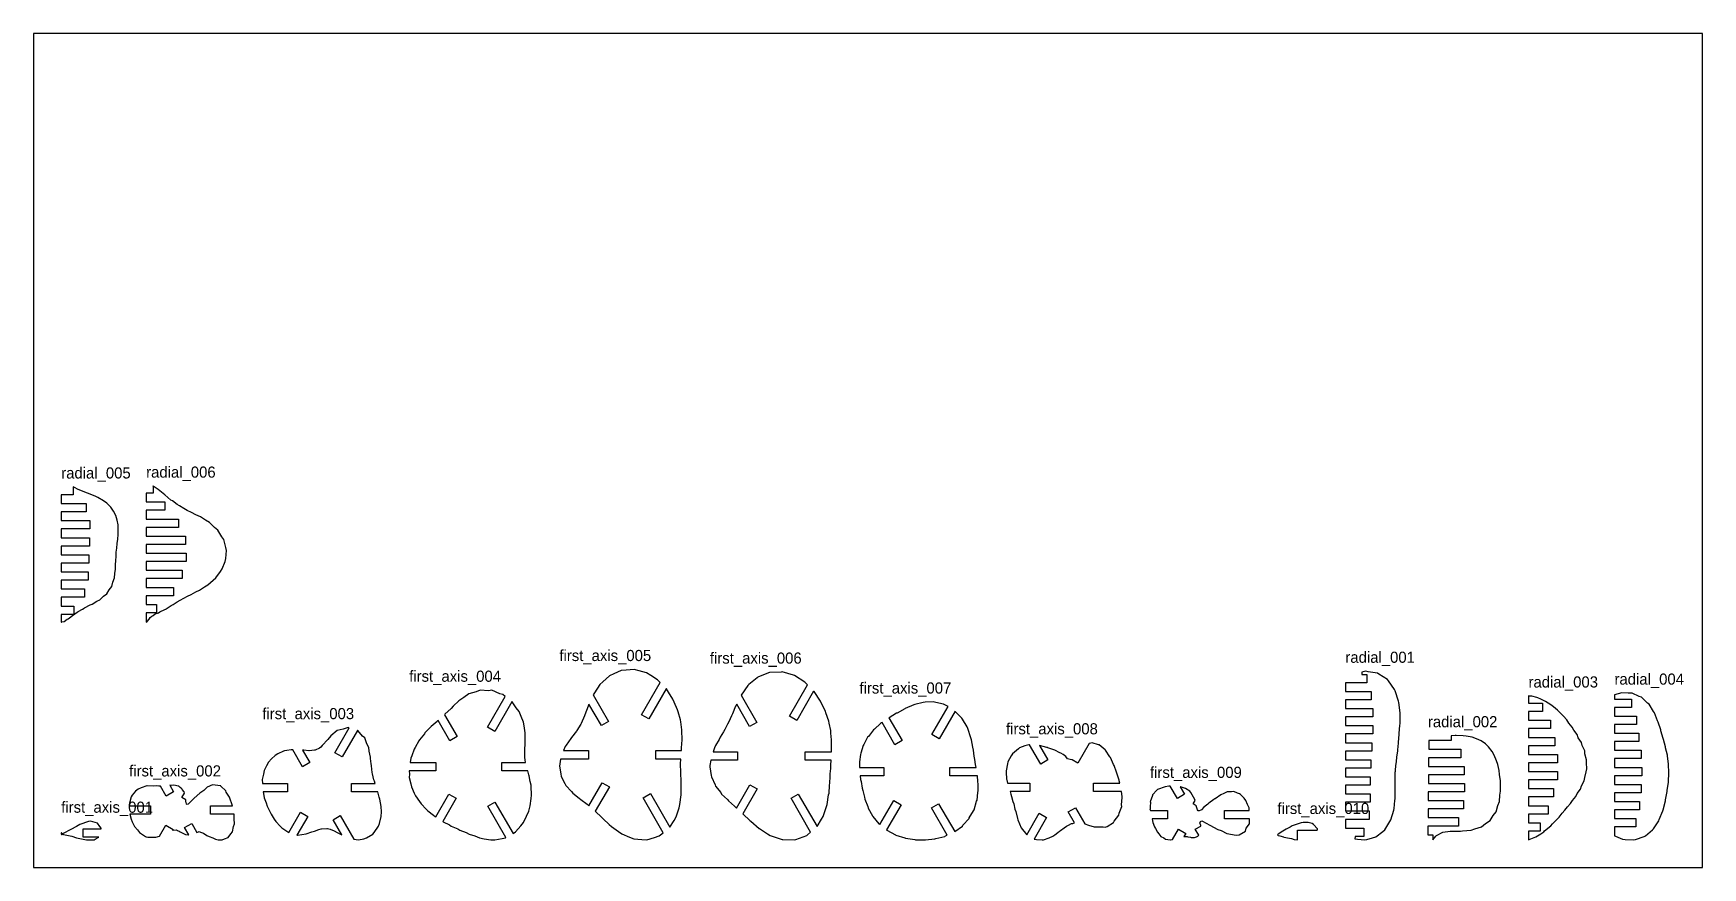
# Model space of a CAD drawing. Header units: metres. Extents: x 0 to 600, y 0 to 300.
import ezdxf

# ---------------------------------------------------------------- set-up
doc = ezdxf.new("R2010")
doc.units = ezdxf.units.M

msp = doc.modelspace()

# ---------------------------------------------------------------- texts
at = {"layer": 'first_axis_001'}
msp.add_text('first_axis_001', height=4, dxfattribs=at).set_placement((10, 19.735558))
at = {"layer": 'first_axis_002'}
msp.add_text('first_axis_002', height=4, dxfattribs=at).set_placement((34.414253, 32.789438))
at = {"layer": 'first_axis_003'}
msp.add_text('first_axis_003', height=4, dxfattribs=at).set_placement((82.284211, 53.386041))
at = {"layer": 'first_axis_004'}
msp.add_text('first_axis_004', height=4, dxfattribs=at).set_placement((135.084033, 66.839392))
at = {"layer": 'first_axis_005'}
msp.add_text('first_axis_005', height=4, dxfattribs=at).set_placement((189.064067, 74.282463))
at = {"layer": 'first_axis_006'}
msp.add_text('first_axis_006', height=4, dxfattribs=at).set_placement((243.162558, 73.357907))
at = {"layer": 'first_axis_007'}
msp.add_text('first_axis_007', height=4, dxfattribs=at).set_placement((296.93941, 62.604422))
at = {"layer": 'first_axis_008'}
msp.add_text('first_axis_008', height=4, dxfattribs=at).set_placement((349.615084, 47.923364))
at = {"layer": 'first_axis_009'}
msp.add_text('first_axis_009', height=4, dxfattribs=at).set_placement((401.362656, 32.269805))
at = {"layer": 'first_axis_010'}
msp.add_text('first_axis_010', height=4, dxfattribs=at).set_placement((447.159194, 19.283447))
at = {"layer": 'radial_001'}
msp.add_text('radial_001', height=4, dxfattribs=at).set_placement((471.59644, 73.657818))
at = {"layer": 'radial_002'}
msp.add_text('radial_002', height=4, dxfattribs=at).set_placement((501.252105, 50.480315))
at = {"layer": 'radial_003'}
msp.add_text('radial_003', height=4, dxfattribs=at).set_placement((537.410058, 64.765854))
at = {"layer": 'radial_004'}
msp.add_text('radial_004', height=4, dxfattribs=at).set_placement((568.322998, 65.797368))
at = {"layer": 'radial_005'}
msp.add_text('radial_005', height=4, dxfattribs=at).set_placement((10, 139.925137))
at = {"layer": 'radial_006'}
msp.add_text('radial_006', height=4, dxfattribs=at).set_placement((40.530564, 140.234933))

# ---------------------------------------------------------------- linework, layer by layer
at = {"layer": 'first_axis_001'}
for p, q in [((10.061445, 12.524041), (10, 12.475356)), ((10, 12.475356), (10.023447, 12.347803)), ((10.027116, 12.068526), (10.009425, 12.021045)), ((10.009425, 12.021045), (10.019835, 11.974568)), ((10.023447, 12.347803), (10.058133, 12.250088)), ((10.053703, 12.109332), (10.027116, 12.068526)), ((10.07241, 12.146265), (10.053703, 12.109332)), ((10.058133, 12.250088), (10.075086, 12.188607)), ((10.186751, 12.419342), (10.061445, 12.524041)), ((10.075086, 12.188607), (10.07241, 12.146265)), ((10.273095, 12.29347), (10.186751, 12.419342)), ((10.313605, 12.213066), (10.273095, 12.29347)), ((10.33192, 12.168389), (10.313605, 12.213066)), ((10.341815, 12.144666), (10.33192, 12.168389)), ((10.350053, 12.133795), (10.341815, 12.144666)), ((10.361421, 12.132584), (10.350053, 12.133795)), ((10.383037, 12.142008), (10.361421, 12.132584)), ((10.435877, 12.171927), (10.383037, 12.142008)), ((10.383728, 11.994177), (10.397678, 12.000568)), ((10.397678, 12.000568), (10.427332, 11.998373)), ((10.654315, 12.293433), (10.435877, 12.171927)), ((13.448747, 13.759818), (10.654315, 12.293433)), ((15.457812, 14.77003), (13.448747, 13.759818)), ((16.664747, 15.542856), (15.457812, 14.77003)), ((19.773157, 16.618789), (16.664747, 15.542856)), ((17.850569, 10.947221), (17.850569, 13.947221)), ((17.850569, 13.947221), (24.414253, 13.947221)), ((20.496079, 16.735558), (19.773157, 16.618789)), ((23.050726, 15.994066), (20.496079, 16.735558)), ((23.916612, 14.777343), (23.050726, 15.994066)), ((24.411562, 14.191818), (23.916612, 14.777343)), ((24.414253, 13.947221), (24.411562, 14.191818)), ((10.019835, 11.974568), (10.05944, 11.94091)), ((10.05944, 11.94091), (10.109631, 11.922074)), ((10.109631, 11.922074), (10.154378, 11.910734)), ((10.154378, 11.910734), (10.189475, 11.899288)), ((10.189475, 11.899288), (10.217832, 11.883881)), ((10.217832, 11.883881), (10.244803, 11.865622)), ((10.244803, 11.865622), (10.275114, 11.85243)), ((10.275114, 11.85243), (10.308578, 11.85691)), ((10.308578, 11.85691), (10.3383, 11.883527)), ((10.3383, 11.883527), (10.358133, 11.920891)), ((10.358133, 11.920891), (10.369051, 11.95485)), ((10.369051, 11.95485), (10.375931, 11.979334)), ((10.375931, 11.979334), (10.383728, 11.994177)), ((10.427332, 11.998373), (10.503984, 11.98206)), ((10.503984, 11.98206), (10.869346, 11.900443)), ((10.869346, 11.900443), (13.790121, 11.292935)), ((13.790121, 11.292935), (15.511536, 10.752258)), ((15.511536, 10.752258), (17.352613, 10.378482)), ((17.352613, 10.378482), (19.065785, 10)), ((23.577909, 10.947221), (17.850569, 10.947221)), ((19.065785, 10), (21.323812, 10.04635)), ((21.323812, 10.04635), (21.863602, 10.047962)), ((21.863602, 10.047962), (22.233774, 10.273482)), ((22.233774, 10.273482), (23.576199, 10.944438)), ((23.576199, 10.944438), (23.577909, 10.947221))]:
    msp.add_line(p, q, dxfattribs=at)
at = {"layer": 'first_axis_002'}
for p, q in [((35.170646, 25.478052), (34.502021, 23.239527)), ((35.507689, 26.018947), (35.170646, 25.478052)), ((36.733761, 27.523869), (35.507689, 26.018947)), ((37.667269, 28.195778), (36.733761, 27.523869)), ((38.753171, 28.754078), (37.667269, 28.195778)), ((40.73664, 29.39111), (38.753171, 28.754078)), ((40.8033, 29.401287), (40.73664, 29.39111)), ((40.903372, 29.412018), (40.8033, 29.401287)), ((43.139828, 29.333287), (40.903372, 29.412018)), ((44.300752, 29.369959), (43.139828, 29.333287)), ((45.032714, 29.278593), (44.300752, 29.369959)), ((45.702128, 29.346237), (45.032714, 29.278593)), ((47.774925, 25.756048), (45.702128, 29.346237)), ((50.373001, 27.256048), (47.774925, 25.756048)), ((49.720822, 29.591142), (49.014621, 29.608831)), ((49.014621, 29.608831), (50.373001, 27.256048)), ((50.406839, 29.670882), (49.720822, 29.591142)), ((51.084113, 29.57839), (50.406839, 29.670882)), ((52.028793, 29.316487), (51.084113, 29.57839)), ((52.30715, 29.237693), (52.028793, 29.316487)), ((52.802132, 28.826976), (52.30715, 29.237693)), ((53.340668, 28.384371), (52.802132, 28.826976)), ((53.503067, 28.114946), (53.340668, 28.384371)), ((53.361363, 25.251664), (54.2661, 26.818714)), ((54.854188, 24.389781), (53.361363, 25.251664)), ((54.149741, 27.243603), (53.503067, 28.114946)), ((54.2661, 26.818714), (54.149741, 27.243603)), ((54.854758, 23.639199), (54.854188, 24.389781)), ((57.541908, 24.695107), (55.583789, 22.875039)), ((57.818855, 24.963403), (57.541908, 24.695107)), ((59.776807, 26.791613), (57.818855, 24.963403)), ((61.24075, 27.789187), (59.776807, 26.791613)), ((62.442531, 28.958222), (61.24075, 27.789187)), ((64.330695, 29.789438), (62.442531, 28.958222)), ((67.24826, 29.446784), (64.330695, 29.789438)), ((67.403816, 29.364588), (67.24826, 29.446784)), ((67.417815, 29.325279), (67.403816, 29.364588)), ((69.205701, 27.566656), (67.417815, 29.325279)), ((69.347775, 27.132152), (69.205701, 27.566656)), ((70.481685, 25.343428), (69.347775, 27.132152)), ((70.706813, 24.627915), (70.481685, 25.343428)), ((71.372811, 22.892176), (70.706813, 24.627915)), ((34.502021, 23.239527), (34.414253, 22.730902)), ((34.414253, 22.730902), (34.4226, 22.165858)), ((34.4226, 22.165858), (42.135161, 22.165858)), ((42.135161, 19.165858), (34.675378, 19.165858)), ((34.675378, 19.165858), (35.10596, 17.425828)), ((42.135161, 22.165858), (42.135161, 19.165858)), ((54.950403, 23.408875), (54.854758, 23.639199)), ((54.988225, 22.882565), (54.950403, 23.408875)), ((55.067326, 22.778169), (54.988225, 22.882565)), ((55.293539, 22.754075), (55.067326, 22.778169)), ((55.583789, 22.875039), (55.293539, 22.754075)), ((63.6052, 19.165858), (63.6052, 22.165858)), ((63.6052, 22.165858), (71.577279, 22.165858)), ((72.166526, 19.165858), (63.6052, 19.165858)), ((71.577279, 22.165858), (71.372811, 22.892176)), ((72.224875, 18.879789), (72.166526, 19.165858)), ((72.171401, 17.561782), (72.224875, 18.879789)), ((35.10596, 17.425828), (35.552843, 16.525724)), ((35.552843, 16.525724), (36.336539, 14.811045)), ((36.336539, 14.811045), (37.396676, 13.649482)), ((37.396676, 13.649482), (38.128404, 12.600618)), ((38.128404, 12.600618), (40.343008, 11.246487)), ((45.34592, 11.368509), (47.596821, 15.267184)), ((47.596821, 15.267184), (50.194897, 13.767184)), ((50.194897, 13.767184), (50.052919, 13.521271)), ((50.052919, 13.521271), (50.21853, 13.582137)), ((50.21853, 13.582137), (50.500034, 13.528073)), ((50.500034, 13.528073), (51.447466, 13.554916)), ((51.447466, 13.554916), (51.757892, 13.353819)), ((51.757892, 13.353819), (52.446872, 13.089562)), ((52.446872, 13.089562), (52.727811, 12.91426)), ((52.727811, 12.91426), (53.503936, 12.470982)), ((53.503936, 12.470982), (53.710502, 12.417699)), ((53.710502, 12.417699), (54.714658, 11.94738)), ((54.315661, 14.42716), (56.913737, 15.92716)), ((55.839472, 11.787842), (54.315661, 14.42716)), ((56.913737, 15.92716), (58.783601, 12.688462)), ((58.783601, 12.688462), (59.577896, 13.003799)), ((59.577896, 13.003799), (60.094319, 12.757581)), ((60.094319, 12.757581), (61.121787, 12.338074)), ((61.121787, 12.338074), (62.376112, 11.554474)), ((70.016424, 10.812216), (70.992536, 12.147175)), ((70.992536, 12.147175), (71.600633, 12.858467)), ((71.600633, 12.858467), (71.961734, 14.774363)), ((71.961734, 14.774363), (72.284211, 15.760309)), ((72.284211, 15.760309), (72.171401, 17.561782)), ((40.343008, 11.246487), (40.548869, 11.055195)), ((40.548869, 11.055195), (41.10595, 10.908281)), ((41.10595, 10.908281), (44.021095, 10.944883)), ((44.021095, 10.944883), (45.34592, 11.368509)), ((54.714658, 11.94738), (54.79777, 11.973275)), ((54.79777, 11.973275), (55.720756, 11.799128)), ((55.720756, 11.799128), (55.839472, 11.787842)), ((62.376112, 11.554474), (63.160203, 11.244818)), ((63.160203, 11.244818), (64.468651, 10.656882)), ((64.468651, 10.656882), (65.501056, 10.178872)), ((65.501056, 10.178872), (66.374182, 10.031483)), ((66.374182, 10.031483), (67.84474, 10)), ((67.84474, 10), (68.734375, 10.302577)), ((68.734375, 10.302577), (70.016424, 10.812216))]:
    msp.add_line(p, q, dxfattribs=at)
at = {"layer": 'first_axis_003'}
for p, q in [((109.243745, 49.276142), (106.934691, 47.376004)), ((108.365579, 41.32287), (113.51655, 50.244613)), ((111.390003, 49.737166), (109.243745, 49.276142)), ((116.466323, 49.35377), (110.963656, 39.82287)), ((113.117302, 50.386041), (111.390003, 49.737166)), ((113.51655, 50.244613), (113.117302, 50.386041)), ((116.588444, 49.33931), (116.466323, 49.35377)), ((118.354371, 47.254191), (116.588444, 49.33931)), ((90.206109, 42.006483), (89.885044, 41.870918)), ((91.138922, 42.153961), (90.206109, 42.006483)), ((92.70602, 42.371813), (91.138922, 42.153961)), ((93.20173, 42.38321), (92.70602, 42.371813)), ((96.712727, 36.301985), (93.20173, 42.38321)), ((97.163177, 42.298183), (96.732319, 42.268051)), ((96.732319, 42.268051), (99.310803, 37.801985)), ((98.957222, 42.032287), (97.163177, 42.298183)), ((99.066833, 42.024627), (98.957222, 42.032287)), ((99.09656, 42.02236), (99.066833, 42.024627)), ((101.080574, 42.289477), (99.09656, 42.02236)), ((101.284517, 42.279648), (101.080574, 42.289477)), ((102.83317, 42.986815), (101.284517, 42.279648)), ((103.344328, 43.305461), (102.83317, 42.986815)), ((103.814534, 43.861155), (103.344328, 43.305461)), ((105.796867, 46.105533), (103.814534, 43.861155)), ((106.934691, 47.376004), (105.796867, 46.105533)), ((119.098689, 46.69128), (118.354371, 47.254191)), ((119.816654, 44.55462), (119.098689, 46.69128)), ((120.538595, 43.255553), (119.816654, 44.55462)), ((120.662608, 41.823069), (120.538595, 43.255553)), ((83.838914, 36.623205), (82.982507, 34.968747)), ((84.542137, 37.936738), (83.838914, 36.623205)), ((85.617814, 39.103136), (84.542137, 37.936738)), ((86.907298, 40.313167), (85.617814, 39.103136)), ((87.814669, 40.911814), (86.907298, 40.313167)), ((89.885044, 41.870918), (87.814669, 40.911814)), ((99.310803, 37.801985), (96.712727, 36.301985)), ((110.963656, 39.82287), (108.365579, 41.32287)), ((121.196974, 39.749269), (120.662608, 41.823069)), ((121.181413, 39.211433), (121.196974, 39.749269)), ((121.439606, 37.321026), (121.181413, 39.211433)), ((121.478482, 36.689365), (121.439606, 37.321026)), ((121.532181, 36.56086), (121.478482, 36.689365)), ((121.789522, 34.167858), (121.532181, 36.56086)), ((82.705066, 33.568657), (82.284211, 31.685384)), ((82.284211, 31.685384), (82.351231, 30.220761)), ((82.351231, 30.220761), (91.287477, 30.220761)), ((82.982507, 34.968747), (82.705066, 33.568657)), ((91.287477, 30.220761), (91.287477, 27.220761)), ((114.370772, 27.220761), (114.370772, 30.220761)), ((114.370772, 30.220761), (122.830227, 30.220761)), ((121.93839, 33.731683), (121.789522, 34.167858)), ((122.424075, 31.532948), (121.93839, 33.731683)), ((122.563405, 31.069859), (122.424075, 31.532948)), ((122.830227, 30.220761), (122.563405, 31.069859)), ((91.287477, 27.220761), (82.612743, 27.220761)), ((82.612743, 27.220761), (82.742172, 26.654775)), ((82.742172, 26.654775), (83.012007, 25.108445)), ((83.012007, 25.108445), (83.670775, 23.318781)), ((123.759868, 27.220761), (114.370772, 27.220761)), ((124.318568, 25.349724), (123.759868, 27.220761)), ((124.504227, 24.601924), (124.318568, 25.349724)), ((124.974857, 22.015822), (124.504227, 24.601924)), ((83.670775, 23.318781), (84.066743, 22.049827)), ((84.066743, 22.049827), (84.964131, 20.239894)), ((84.964131, 20.239894), (85.433358, 19.176583)), ((85.433358, 19.176583), (86.600957, 17.431428)), ((91.802919, 12.6355), (96.013321, 19.928131)), ((98.611397, 18.428131), (94.745643, 11.732448)), ((96.013321, 19.928131), (98.611397, 18.428131)), ((107.719395, 17.237877), (110.317471, 18.737877)), ((110.317471, 18.737877), (115.215066, 10.254993)), ((124.422769, 15.809796), (125.02219, 18.442572)), ((125.084033, 20.070732), (124.974857, 22.015822)), ((125.02219, 18.442572), (125.084033, 20.070732)), ((86.600957, 17.431428), (87.145296, 16.533228)), ((87.145296, 16.533228), (88.696166, 14.941272)), ((88.696166, 14.941272), (89.286911, 14.258226)), ((89.286911, 14.258226), (91.413587, 12.930067)), ((91.413587, 12.930067), (91.802919, 12.6355)), ((94.903658, 11.718153), (98.100173, 12.123021)), ((98.100173, 12.123021), (100.031596, 12.867799)), ((100.031596, 12.867799), (101.002509, 13.168928)), ((101.002509, 13.168928), (102.556364, 13.739038)), ((102.556364, 13.739038), (103.39149, 14.008011)), ((103.39149, 14.008011), (103.573228, 13.98825)), ((103.573228, 13.98825), (105.534087, 14.085152)), ((105.534087, 14.085152), (105.727593, 14.028713)), ((105.727593, 14.028713), (106.682741, 13.785423)), ((106.682741, 13.785423), (107.563808, 13.459849)), ((107.563808, 13.459849), (107.884088, 13.365038)), ((110.846702, 11.821222), (107.719395, 17.237877)), ((107.884088, 13.365038), (109.389587, 12.47525)), ((109.389587, 12.47525), (110.846702, 11.821222)), ((119.79601, 10.65746), (121.985911, 12.085666)), ((121.985911, 12.085666), (122.506844, 12.572993)), ((122.506844, 12.572993), (124.092072, 14.961018)), ((124.092072, 14.961018), (124.422769, 15.809796)), ((94.745643, 11.732448), (94.775776, 11.723606)), ((94.775776, 11.723606), (94.862643, 11.709119)), ((94.862643, 11.709119), (94.903658, 11.718153)), ((115.215066, 10.254993), (116.830087, 10)), ((116.830087, 10), (118.783996, 10.387464)), ((118.783996, 10.387464), (119.79601, 10.65746))]:
    msp.add_line(p, q, dxfattribs=at)
at = {"layer": 'first_axis_004'}
for p, q in [((154.742087, 61.128661), (152.97079, 59.973167)), ((156.4679, 62.444949), (154.742087, 61.128661)), ((159.159562, 63.185437), (156.4679, 62.444949)), ((160.542954, 63.839392), (159.159562, 63.185437)), ((163.638703, 63.587057), (160.542954, 63.839392)), ((163.250559, 50.488545), (169.620423, 61.521473)), ((164.799731, 63.759325), (163.638703, 63.587057)), ((167.678756, 62.47757), (164.799731, 63.759325)), ((168.776977, 62.257871), (167.678756, 62.47757)), ((169.620423, 61.521473), (168.776977, 62.257871)), ((147.91061, 55.163316), (147.775558, 54.978849)), ((147.775558, 54.978849), (152.292428, 47.155401)), ((150.111667, 57.207081), (147.91061, 55.163316)), ((150.94916, 58.076774), (150.111667, 57.207081)), ((152.97079, 59.973167), (150.94916, 58.076774)), ((172.021403, 59.680093), (165.848635, 48.988545)), ((172.117553, 59.620651), (172.021403, 59.680093)), ((173.576853, 57.464453), (172.117553, 59.620651)), ((174.600526, 56.201392), (173.576853, 57.464453)), ((175.346073, 54.299416), (174.600526, 56.201392)), ((176.132606, 52.357371), (175.346073, 54.299416)), ((140.541112, 48.165497), (138.843047, 45.977133)), ((140.753531, 48.473884), (140.541112, 48.165497)), ((142.790908, 50.485721), (140.753531, 48.473884)), ((142.933633, 50.705714), (142.790908, 50.485721)), ((145.176911, 52.601168), (142.933633, 50.705714)), ((145.315998, 52.815677), (145.176911, 52.601168)), ((145.480364, 52.954242), (145.315998, 52.815677)), ((149.694352, 45.655401), (145.480364, 52.954242)), ((165.848635, 48.988545), (163.250559, 50.488545)), ((176.382579, 51.048058), (176.132606, 52.357371)), ((176.761259, 48.435496), (176.382579, 51.048058)), ((176.787223, 47.895384), (176.761259, 48.435496)), ((136.873015, 42.609857), (136.070561, 40.18427)), ((137.263691, 43.204206), (136.873015, 42.609857)), ((138.536102, 45.544816), (137.263691, 43.204206)), ((138.843047, 45.977133), (138.536102, 45.544816)), ((152.292428, 47.155401), (149.694352, 45.655401)), ((176.593532, 41.548817), (176.595728, 42.183109)), ((176.595728, 42.183109), (176.734978, 44.757309)), ((176.734308, 44.940043), (176.75059, 45.781056)), ((176.734978, 44.757309), (176.734308, 44.940043)), ((176.75059, 45.781056), (176.787223, 47.895384)), ((135.658893, 39.388944), (135.452354, 37.831954)), ((135.452354, 37.831954), (144.627634, 37.831954)), ((136.070561, 40.18427), (135.658893, 39.388944)), ((144.627634, 37.831954), (144.627634, 34.831954)), ((168.356913, 34.831954), (168.356913, 37.831954)), ((168.356913, 37.831954), (176.946918, 37.831954)), ((176.669822, 39.543687), (176.593532, 41.548817)), ((176.776864, 38.715109), (176.669822, 39.543687)), ((176.946918, 37.831954), (176.776864, 38.715109)), ((135.162559, 33.574236), (135.084033, 32.430926)), ((135.084033, 32.430926), (135.659816, 30.142713)), ((144.627634, 34.831954), (135.088318, 34.831954)), ((135.088318, 34.831954), (135.162559, 33.574236)), ((135.659816, 30.142713), (135.893884, 28.994638)), ((177.683017, 34.831954), (168.356913, 34.831954)), ((178.074627, 33.379973), (177.683017, 34.831954)), ((178.203594, 32.976362), (178.074627, 33.379973)), ((178.623727, 31.031958), (178.203594, 32.976362)), ((178.890041, 29.649321), (178.623727, 31.031958)), ((135.893884, 28.994638), (136.88066, 26.814224)), ((136.88066, 26.814224), (137.383139, 25.806462)), ((137.383139, 25.806462), (138.761604, 23.753767)), ((144.621756, 18.222513), (149.378521, 26.461471)), ((151.976597, 24.961471), (147.143897, 16.590988)), ((149.378521, 26.461471), (151.976597, 24.961471)), ((178.575561, 22.23405), (178.984286, 24.859966)), ((178.909253, 29.333002), (178.890041, 29.649321)), ((179.064067, 26.027577), (178.909253, 29.333002)), ((178.984286, 24.859966), (179.064067, 26.027577)), ((138.761604, 23.753767), (139.398078, 22.961711)), ((139.398078, 22.961711), (141.139731, 21.07424)), ((141.139731, 21.07424), (141.780352, 20.483137)), ((141.780352, 20.483137), (143.832034, 18.808804)), ((143.832034, 18.808804), (144.415957, 18.35114)), ((144.415957, 18.35114), (144.621756, 18.222513)), ((163.30636, 22.078711), (165.904436, 23.578711)), ((169.798913, 10.83328), (163.30636, 22.078711)), ((165.904436, 23.578711), (172.397815, 12.331849)), ((176.162451, 16.186813), (177.304814, 18.461496)), ((177.304814, 18.461496), (178.101185, 20.334308)), ((178.101185, 20.334308), (178.575561, 22.23405)), ((147.143897, 16.590988), (147.235027, 16.522851)), ((147.235027, 16.522851), (149.62992, 15.355786)), ((149.62992, 15.355786), (150.200034, 14.924591)), ((150.200034, 14.924591), (152.586643, 13.98372)), ((152.586643, 13.98372), (153.315945, 13.445572)), ((153.315945, 13.445572), (155.573937, 12.686969)), ((155.573937, 12.686969), (156.658208, 12.001063)), ((156.658208, 12.001063), (158.691182, 11.423106)), ((172.397815, 12.331849), (173.259508, 12.870431)), ((173.259508, 12.870431), (175.170797, 14.990026)), ((175.170797, 14.990026), (176.162451, 16.186813)), ((158.691182, 11.423106), (160.344751, 10.711961)), ((160.344751, 10.711961), (162.08898, 10.379158)), ((162.08898, 10.379158), (164.371084, 10.025215)), ((164.371084, 10.025215), (165.815277, 10)), ((165.815277, 10), (168.458519, 10.460064)), ((168.458519, 10.460064), (169.671994, 10.760681)), ((169.671994, 10.760681), (169.798913, 10.83328))]:
    msp.add_line(p, q, dxfattribs=at)
at = {"layer": 'first_axis_005'}
for p, q in [((204.662526, 66.791348), (203.563255, 65.797841)), ((207.037593, 69.005327), (204.662526, 66.791348)), ((208.590712, 69.661612), (207.037593, 69.005327)), ((211.310766, 70.94259), (208.590712, 69.661612)), ((213.109718, 71.009243), (211.310766, 70.94259)), ((215.946244, 71.282463), (213.109718, 71.009243)), ((217.705842, 70.724056), (215.946244, 71.282463)), ((220.432677, 70.051271), (217.705842, 70.724056)), ((218.569054, 54.989771), (225.260229, 66.579225)), ((221.921332, 69.03313), (220.432677, 70.051271)), ((224.361583, 67.564338), (221.921332, 69.03313)), ((225.260229, 66.579225), (224.361583, 67.564338)), ((201.685828, 62.894997), (201.22868, 62.170932)), ((201.22868, 62.170932), (206.781275, 52.553557)), ((203.563255, 65.797841), (201.685828, 62.894997)), ((227.438396, 64.351922), (221.167131, 53.489771)), ((227.520674, 64.268453), (227.438396, 64.351922)), ((228.275899, 63.071637), (227.520674, 64.268453)), ((229.881678, 60.581255), (228.275899, 63.071637)), ((230.352622, 59.544782), (229.881678, 60.581255)), ((198.131728, 54.551543), (196.900453, 51.863199)), ((198.250614, 54.947783), (198.131728, 54.551543)), ((199.395904, 58.0156), (198.250614, 54.947783)), ((199.671856, 58.719667), (199.395904, 58.0156)), ((199.708599, 58.803791), (199.671856, 58.719667)), ((204.183198, 51.053557), (199.708599, 58.803791)), ((221.167131, 53.489771), (218.569054, 54.989771)), ((231.522378, 56.799357), (230.352622, 59.544782)), ((231.787349, 55.972372), (231.522378, 56.799357)), ((232.548125, 53.092313), (231.787349, 55.972372)), ((195.169693, 49.067614), (193.429191, 46.788956)), ((195.29239, 49.278373), (195.169693, 49.067614)), ((196.817691, 51.637189), (195.29239, 49.278373)), ((196.900453, 51.863199), (196.817691, 51.637189)), ((206.781275, 52.553557), (204.183198, 51.053557)), ((232.669141, 52.476912), (232.548125, 53.092313)), ((233.058517, 49.547586), (232.669141, 52.476912)), ((233.088514, 49.129734), (233.058517, 49.547586)), ((233.162558, 46.213837), (233.088514, 49.129734)), ((191.189986, 43.564595), (190.522354, 42.063147)), ((190.522354, 42.063147), (199.588865, 42.063147)), ((191.545987, 44.053342), (191.189986, 43.564595)), ((193.193735, 46.483815), (191.545987, 44.053342)), ((193.429191, 46.788956), (193.193735, 46.483815)), ((199.588865, 42.063147), (199.588865, 39.063147)), ((223.747676, 39.063147), (223.747676, 42.063147)), ((223.747676, 42.063147), (232.925385, 42.063147)), ((232.925385, 42.063147), (232.99491, 42.992628)), ((232.99491, 42.992628), (233.008883, 43.107493)), ((233.008883, 43.107493), (233.151816, 45.968932)), ((233.151816, 45.968932), (233.162558, 46.213837)), ((189.228874, 37.376276), (189.064067, 36.483878)), ((189.064067, 36.483878), (189.544485, 33.716394)), ((189.482813, 39.063147), (189.228874, 37.376276)), ((199.588865, 39.063147), (189.482813, 39.063147)), ((232.7342, 39.063147), (223.747676, 39.063147)), ((232.657738, 37.249518), (232.661664, 37.313745)), ((232.713971, 34.293437), (232.657738, 37.249518)), ((232.661664, 37.313745), (232.7342, 39.063147)), ((189.544485, 33.716394), (189.686071, 32.803117)), ((189.686071, 32.803117), (191.025435, 30.27752)), ((191.025435, 30.27752), (191.434093, 29.502319)), ((199.674077, 22.26271), (204.437985, 30.514042)), ((204.437985, 30.514042), (207.036061, 29.014042)), ((232.716119, 34.103049), (232.713971, 34.293437)), ((232.866612, 30.913735), (232.716119, 34.103049)), ((232.872682, 30.454058), (232.866612, 30.913735)), ((232.88544, 27.046613), (232.872682, 30.454058)), ((191.434093, 29.502319), (193.410412, 27.337224)), ((193.410412, 27.337224), (193.936799, 26.767558)), ((193.936799, 26.767558), (196.217416, 24.923708)), ((196.217416, 24.923708), (196.727228, 24.514175)), ((196.727228, 24.514175), (199.005029, 22.796863)), ((207.036061, 29.014042), (201.989631, 20.273367)), ((219.169113, 25.097191), (221.767189, 26.597191)), ((226.418187, 12.541427), (219.169113, 25.097191)), ((221.767189, 26.597191), (228.711061, 14.570052)), ((232.410106, 22.745856), (232.818154, 26.198045)), ((232.818154, 26.198045), (232.88544, 27.046613)), ((199.005029, 22.796863), (199.465065, 22.440028)), ((199.465065, 22.440028), (199.674077, 22.26271)), ((201.989631, 20.273367), (202.075048, 20.195335)), ((202.075048, 20.195335), (204.164153, 18.197418)), ((204.164153, 18.197418), (204.747078, 17.587391)), ((230.270511, 16.953947), (231.050913, 18.321474)), ((231.050913, 18.321474), (232.087255, 21.525906)), ((232.087255, 21.525906), (232.410106, 22.745856)), ((204.747078, 17.587391), (206.967663, 15.5589)), ((206.967663, 15.5589), (207.807393, 14.736293)), ((207.807393, 14.736293), (210.289296, 12.990388)), ((210.289296, 12.990388), (211.511151, 12.100258)), ((211.511151, 12.100258), (214.243244, 10.979931)), ((224.920124, 11.381426), (226.418187, 12.541427)), ((228.711061, 14.570052), (230.270511, 16.953947)), ((214.243244, 10.979931), (215.853168, 10.328455)), ((215.853168, 10.328455), (218.686473, 10.098206)), ((218.686473, 10.098206), (220.505174, 10)), ((220.505174, 10), (223.205202, 10.790233)), ((223.205202, 10.790233), (224.920124, 11.381426))]:
    msp.add_line(p, q, dxfattribs=at)
at = {"layer": 'first_axis_006'}
for p, q in [((260.175752, 68.29017), (257.174929, 65.801873)), ((260.365525, 68.461685), (260.175752, 68.29017)), ((264.262546, 70.018863), (260.365525, 68.461685)), ((264.634484, 70.176029), (264.262546, 70.018863)), ((268.779479, 70.342168), (264.634484, 70.176029)), ((269.204259, 70.357907), (268.779479, 70.342168)), ((273.271807, 69.158304), (269.204259, 70.357907)), ((273.595166, 69.055687), (273.271807, 69.158304)), ((277.305477, 66.680475), (273.595166, 69.055687)), ((277.4362, 66.591069), (277.305477, 66.680475)), ((278.292215, 65.713388), (277.4362, 66.591069)), ((254.448625, 62.025425), (254.402249, 61.977165)), ((254.402249, 61.977165), (260.050302, 52.194449)), ((256.819044, 65.495117), (254.448625, 62.025425)), ((256.840771, 65.51076), (256.819044, 65.495117)), ((257.174929, 65.801873), (256.840771, 65.51076)), ((271.798941, 54.466708), (278.292215, 65.713388)), ((280.466569, 63.479479), (274.397017, 52.966708)), ((280.548392, 63.395221), (280.466569, 63.479479)), ((280.602944, 63.324978), (280.548392, 63.395221)), ((282.934632, 59.86831), (280.602944, 63.324978)), ((250.904103, 54.630938), (250.013079, 52.456011)), ((251.353723, 55.344975), (250.904103, 54.630938)), ((252.352842, 58.034568), (251.353723, 55.344975)), ((252.73159, 58.542667), (252.352842, 58.034568)), ((252.815318, 58.725808), (252.73159, 58.542667)), ((257.452226, 50.694449), (252.815318, 58.725808)), ((274.397017, 52.966708), (271.798941, 54.466708)), ((283.09695, 59.55495), (282.934632, 59.86831)), ((284.685201, 56.267868), (283.09695, 59.55495)), ((284.873931, 55.700997), (284.685201, 56.267868)), ((285.882107, 52.710484), (284.873931, 55.700997)), ((248.07266, 48.850079), (246.860828, 46.93791)), ((248.52658, 49.727612), (248.07266, 48.850079)), ((249.541565, 51.620605), (248.52658, 49.727612)), ((250.013079, 52.456011), (249.541565, 51.620605)), ((260.050302, 52.194449), (257.452226, 50.694449)), ((286.035504, 51.923126), (285.882107, 52.710484)), ((286.592692, 49.254717), (286.035504, 51.923126)), ((286.68532, 48.302997), (286.592692, 49.254717)), ((286.896392, 45.94146), (286.68532, 48.302997)), ((244.881721, 43.097877), (244.292792, 41.655958)), ((245.167556, 43.876282), (244.881721, 43.097877)), ((246.468064, 46.083554), (245.167556, 43.876282)), ((246.860828, 46.93791), (246.468064, 46.083554)), ((286.93941, 44.88551), (286.896392, 45.94146)), ((286.910486, 42.791466), (286.93941, 44.88551)), ((286.931271, 41.680094), (286.910486, 42.791466)), ((243.190936, 36.765099), (243.162558, 36.197527)), ((243.162558, 36.197527), (243.615095, 33.126579)), ((243.476472, 38.655958), (243.190936, 36.765099)), ((253.095554, 38.655958), (243.476472, 38.655958)), ((244.292792, 41.655958), (253.095554, 41.655958)), ((253.095554, 41.655958), (253.095554, 38.655958)), ((277.398023, 38.655958), (277.398023, 41.655958)), ((277.398023, 41.655958), (286.929294, 41.655958)), ((286.785481, 38.655958), (277.398023, 38.655958)), ((286.587581, 35.695061), (286.606819, 36.808831)), ((286.606819, 36.808831), (286.785572, 38.645908)), ((286.785572, 38.645908), (286.785481, 38.655958)), ((286.929294, 41.655958), (286.931271, 41.680094)), ((243.615095, 33.126579), (243.694751, 32.615518)), ((243.694751, 32.615518), (245.015414, 29.828293)), ((286.144083, 29.558555), (286.300186, 30.440673)), ((286.300186, 30.440673), (286.376886, 32.710039)), ((286.376886, 32.710039), (286.457552, 33.74843)), ((286.457552, 33.74843), (286.587581, 35.695061)), ((245.015414, 29.828293), (245.204693, 29.323307)), ((245.204693, 29.323307), (247.083978, 26.987258)), ((247.083978, 26.987258), (247.391663, 26.468142)), ((247.391663, 26.468142), (249.478236, 24.50353)), ((249.478236, 24.50353), (249.891473, 23.984006)), ((252.722699, 21.425687), (257.570831, 29.822898)), ((260.168907, 28.322898), (254.989793, 19.352409)), ((257.570831, 29.822898), (260.168907, 28.322898)), ((272.329768, 24.92579), (274.927844, 26.42579)), ((279.390859, 12.695622), (272.329768, 24.92579)), ((274.927844, 26.42579), (281.669015, 14.749741)), ((285.333154, 22.685447), (285.802951, 26.119736)), ((285.802951, 26.119736), (286.007402, 26.758618)), ((286.007402, 26.758618), (286.144083, 29.558555)), ((249.891473, 23.984006), (251.992233, 22.1485)), ((251.992233, 22.1485), (252.466179, 21.662078)), ((252.466179, 21.662078), (252.722699, 21.425687)), ((254.989793, 19.352409), (255.076323, 19.276304)), ((255.076323, 19.276304), (257.483739, 16.981824)), ((283.312862, 17.386636), (283.898873, 18.36614)), ((283.898873, 18.36614), (283.94444, 18.419956)), ((283.94444, 18.419956), (285.155505, 22.347433)), ((285.155505, 22.347433), (285.333154, 22.685447)), ((257.483739, 16.981824), (257.855508, 16.700279)), ((257.855508, 16.700279), (260.845109, 14.12956)), ((260.845109, 14.12956), (261.032173, 14.013618)), ((261.032173, 14.013618), (263.877594, 12.182769)), ((263.877594, 12.182769), (264.800795, 11.597756)), ((278.294503, 11.771512), (279.390859, 12.695622)), ((281.669015, 14.749741), (283.312862, 17.386636)), ((264.800795, 11.597756), (264.868941, 11.57018)), ((264.868941, 11.57018), (269.136401, 10.102123)), ((269.136401, 10.102123), (269.436981, 10.085892)), ((269.436981, 10.085892), (273.709023, 10)), ((273.709023, 10), (274.093558, 10.132562)), ((274.093558, 10.132562), (278.003692, 11.517511)), ((278.003692, 11.517511), (278.294503, 11.771512))]:
    msp.add_line(p, q, dxfattribs=at)
at = {"layer": 'first_axis_007'}
for p, q in [((310.23085, 55.525695), (307.662076, 53.888482)), ((310.492477, 55.574202), (310.23085, 55.525695)), ((313.257516, 57.147576), (310.492477, 55.574202)), ((313.358019, 57.199424), (313.257516, 57.147576)), ((313.365341, 57.205233), (313.358019, 57.199424)), ((316.455638, 58.492255), (313.365341, 57.205233)), ((316.798804, 58.64451), (316.455638, 58.492255)), ((319.808447, 59.421365), (316.798804, 58.64451)), ((320.541519, 59.508971), (319.808447, 59.421365)), ((323.447636, 59.604422), (320.541519, 59.508971)), ((322.965374, 47.826821), (328.774607, 57.888707)), ((324.416662, 59.424189), (323.447636, 59.604422)), ((327.189383, 58.737436), (324.416662, 59.424189)), ((331.293, 56.250692), (325.56345, 46.326821)), ((328.123378, 58.274145), (327.189383, 58.737436)), ((328.774607, 57.888707), (328.123378, 58.274145)), ((331.380628, 56.176488), (331.293, 56.250692)), ((333.699718, 53.742785), (331.380628, 56.176488)), ((301.957246, 49.582476), (300.132573, 47.175376)), ((302.296235, 49.783706), (301.957246, 49.582476)), ((304.46466, 51.87773), (302.296235, 49.783706)), ((304.869351, 52.011533), (304.46466, 51.87773)), ((305.059482, 52.154909), (304.869351, 52.011533)), ((309.658385, 44.189374), (305.059482, 52.154909)), ((307.662076, 53.888482), (307.536203, 53.865102)), ((307.536203, 53.865102), (312.256462, 45.689374)), ((333.993957, 53.361262), (333.699718, 53.742785)), ((335.591248, 50.575017), (333.993957, 53.361262)), ((335.862262, 50.087206), (335.591248, 50.575017)), ((335.891928, 50.013143), (335.862262, 50.087206)), ((336.993233, 46.619754), (335.891928, 50.013143)), ((298.30129, 43.898745), (297.440435, 41.158285)), ((298.4986, 44.260979), (298.30129, 43.898745)), ((299.866034, 46.903565), (298.4986, 44.260979)), ((300.132573, 47.175376), (299.866034, 46.903565)), ((312.256462, 45.689374), (309.658385, 44.189374)), ((325.56345, 46.326821), (322.965374, 47.826821)), ((337.153004, 45.978576), (336.993233, 46.619754)), ((337.659443, 43.265566), (337.153004, 45.978576)), ((337.870299, 42.213348), (337.659443, 43.265566)), ((338.135154, 40.119358), (337.870299, 42.213348)), ((296.947638, 37.374473), (296.93941, 35.983907)), ((297.329235, 40.678025), (296.941354, 37.985127)), ((296.941354, 37.985127), (296.947638, 37.374473)), ((297.440435, 41.158285), (297.329235, 40.678025)), ((338.397488, 38.900393), (338.135154, 40.119358)), ((338.619789, 37.117017), (338.397488, 38.900393)), ((338.869118, 35.983907), (338.619789, 37.117017)), ((296.93941, 35.983907), (305.665393, 35.983907)), ((305.665393, 32.983907), (297.17535, 32.983907)), ((297.17535, 32.983907), (297.302321, 31.714551)), ((297.302321, 31.714551), (297.500699, 30.919311)), ((297.500699, 30.919311), (297.925185, 28.582931)), ((305.665393, 35.983907), (305.665393, 32.983907)), ((329.397241, 32.983907), (329.397241, 35.983907)), ((329.397241, 35.983907), (338.869118, 35.983907)), ((339.304247, 32.983907), (329.397241, 32.983907)), ((339.533156, 30.955739), (339.304247, 32.983907)), ((339.539447, 30.061702), (339.533156, 30.955739)), ((339.615084, 27.634567), (339.539447, 30.061702)), ((297.925185, 28.582931), (298.107821, 27.772561)), ((298.107821, 27.772561), (298.75623, 25.326939)), ((298.75623, 25.326939), (298.905134, 24.602475)), ((298.905134, 24.602475), (299.924155, 21.953839)), ((304.286885, 15.474729), (309.266424, 24.099544)), ((309.266424, 24.099544), (311.8645, 22.599544)), ((339.046758, 23.923411), (339.19067, 24.207456)), ((339.19067, 24.207456), (339.489848, 27.03368)), ((339.489848, 27.03368), (339.615084, 27.634567)), ((299.924155, 21.953839), (300.065458, 21.442823)), ((300.065458, 21.442823), (301.628017, 18.678204)), ((301.628017, 18.678204), (301.7428, 18.42897)), ((301.7428, 18.42897), (303.938995, 15.778406)), ((311.8645, 22.599544), (306.643787, 13.557002)), ((322.785812, 21.452004), (325.383888, 22.952004)), ((328.436826, 11.664161), (322.785812, 21.452004)), ((325.383888, 22.952004), (331.152848, 12.959873)), ((336.414568, 17.856179), (337.892689, 20.391415)), ((337.892689, 20.391415), (338.111007, 20.792206)), ((338.111007, 20.792206), (338.132104, 20.8142)), ((338.132104, 20.8142), (339.046758, 23.923411)), ((303.938995, 15.778406), (303.980503, 15.725581)), ((303.980503, 15.725581), (304.286885, 15.474729)), ((306.643787, 13.557002), (306.732717, 13.485055)), ((306.732717, 13.485055), (306.784355, 13.445978)), ((306.784355, 13.445978), (309.87993, 11.790597)), ((331.152848, 12.959873), (331.224355, 13.050929)), ((331.224355, 13.050929), (333.942755, 14.913369)), ((333.942755, 14.913369), (334.094474, 15.229349)), ((334.094474, 15.229349), (336.358744, 17.66255)), ((336.358744, 17.66255), (336.414568, 17.856179)), ((309.87993, 11.790597), (310.003087, 11.714686)), ((310.003087, 11.714686), (313.287661, 10.664853)), ((313.287661, 10.664853), (313.453115, 10.590721)), ((313.453115, 10.590721), (316.838006, 10.089029)), ((316.838006, 10.089029), (317.02895, 10.042649)), ((317.02895, 10.042649), (320.444206, 10)), ((320.444206, 10), (320.669936, 10.002166)), ((320.669936, 10.002166), (324.058075, 10.357305)), ((324.058075, 10.357305), (324.333574, 10.446846)), ((324.333574, 10.446846), (327.616644, 11.227414)), ((327.616644, 11.227414), (327.912763, 11.443211)), ((327.912763, 11.443211), (328.436826, 11.664161))]:
    msp.add_line(p, q, dxfattribs=at)
at = {"layer": 'first_axis_008'}
for p, q in [((354.140731, 42.754263), (351.927229, 40.969718)), ((354.499909, 43.103011), (354.140731, 42.754263)), ((356.331942, 43.759575), (354.499909, 43.103011)), ((357.793159, 44.124819), (356.331942, 43.759575)), ((358.100497, 44.101938), (357.793159, 44.124819)), ((362.077838, 37.212981), (358.100497, 44.101938)), ((364.321286, 43.218243), (361.672924, 43.914312)), ((361.672924, 43.914312), (364.675914, 38.712981)), ((364.521497, 43.161415), (364.321286, 43.218243)), ((364.68405, 43.090098), (364.521497, 43.161415)), ((367.157879, 42.199308), (364.68405, 43.090098)), ((368.925843, 41.228039), (367.157879, 42.199308)), ((379.486689, 44.588081), (375.465278, 37.622793)), ((379.635478, 44.619812), (379.486689, 44.588081)), ((380.565325, 44.923364), (379.635478, 44.619812)), ((382.869679, 44.210798), (380.565325, 44.923364)), ((383.134343, 44.179497), (382.869679, 44.210798)), ((385.229691, 42.300714), (383.134343, 44.179497)), ((385.384869, 42.212738), (385.229691, 42.300714)), ((386.943518, 39.79464), (385.384869, 42.212738)), ((350.101505, 37.294782), (349.615084, 34.824896)), ((350.270014, 38.089882), (350.101505, 37.294782)), ((351.518522, 40.210523), (350.270014, 38.089882)), ((351.927229, 40.969718), (351.518522, 40.210523)), ((364.675914, 38.712981), (362.077838, 37.212981)), ((369.348668, 41.101752), (368.925843, 41.228039)), ((370.160649, 40.647945), (369.348668, 41.101752)), ((371.158489, 39.939285), (370.160649, 40.647945)), ((371.760107, 39.087883), (371.158489, 39.939285)), ((372.681205, 38.890619), (371.760107, 39.087883)), ((373.334916, 38.724975), (372.681205, 38.890619)), ((373.394022, 38.818633), (373.334916, 38.724975)), ((375.465278, 37.622793), (373.394022, 38.818633)), ((387.139545, 39.590405), (386.943518, 39.79464)), ((388.262148, 37.096823), (387.139545, 39.590405)), ((388.462942, 36.770467), (388.262148, 37.096823)), ((389.341633, 34.319777), (388.462942, 36.770467)), ((349.615084, 34.824896), (349.62508, 34.35224)), ((349.62508, 34.35224), (349.817318, 31.854152)), ((349.817318, 31.854152), (349.852419, 31.574905)), ((349.852419, 31.574905), (349.855143, 31.526462)), ((349.855143, 31.526462), (350.195265, 30.324023)), ((350.195265, 30.324023), (358.125222, 30.324023)), ((358.125222, 30.324023), (358.125222, 27.324023)), ((381.078571, 27.324023), (381.078571, 30.324023)), ((381.078571, 30.324023), (390.517788, 30.324023)), ((389.483738, 33.954331), (389.341633, 34.319777)), ((390.251889, 31.453023), (389.483738, 33.954331)), ((390.305098, 31.177572), (390.251889, 31.453023)), ((390.517788, 30.324023), (390.305098, 31.177572)), ((358.125222, 27.324023), (351.06075, 27.324023)), ((351.06075, 27.324023), (351.350712, 26.427357)), ((351.350712, 26.427357), (351.598389, 25.626945)), ((351.598389, 25.626945), (352.092782, 23.8366)), ((391.118948, 27.324023), (381.078571, 27.324023)), ((391.314893, 25.552318), (391.118948, 27.324023)), ((391.15744, 22.589159), (391.362656, 25.270212)), ((391.362656, 25.270212), (391.314893, 25.552318)), ((352.092782, 23.8366), (352.390618, 22.921899)), ((352.390618, 22.921899), (352.824767, 20.978905)), ((352.824767, 20.978905), (353.090163, 20.158887)), ((353.090163, 20.158887), (353.695413, 17.71131)), ((357.088877, 11.793932), (361.566489, 19.549383)), ((364.164565, 18.049383), (359.678598, 10.27946)), ((361.566489, 19.549383), (364.164565, 18.049383)), ((371.997576, 20.031491), (374.595652, 21.531491)), ((374.269579, 16.096266), (371.997576, 20.031491)), ((374.595652, 21.531491), (377.939972, 15.738958)), ((388.509373, 16.700476), (390.209194, 18.856185)), ((390.209194, 18.856185), (390.330954, 19.577396)), ((390.330954, 19.577396), (391.181472, 22.003363)), ((391.181472, 22.003363), (391.15744, 22.589159)), ((353.695413, 17.71131), (353.870015, 17.245507)), ((353.870015, 17.245507), (355.020841, 14.361066)), ((355.020841, 14.361066), (355.048586, 14.296742)), ((355.048586, 14.296742), (355.056103, 14.286701)), ((355.056103, 14.286701), (357.043897, 11.826291)), ((367.174029, 11.79381), (368.256485, 12.670519)), ((368.256485, 12.670519), (368.873299, 13.144726)), ((368.873299, 13.144726), (369.164559, 13.332151)), ((369.164559, 13.332151), (370.477153, 14.319954)), ((370.477153, 14.319954), (371.313584, 14.881771)), ((371.313584, 14.881771), (372.013431, 15.224525)), ((372.013431, 15.224525), (373.165108, 15.879919)), ((373.165108, 15.879919), (373.646949, 15.926478)), ((373.646949, 15.926478), (374.269579, 16.096266)), ((377.939972, 15.738958), (379.207434, 15.273093)), ((379.207434, 15.273093), (381.263964, 14.69336)), ((381.263964, 14.69336), (384.515877, 14.6296)), ((384.515877, 14.6296), (385.260983, 14.560906)), ((385.260983, 14.560906), (385.93331, 14.812342)), ((385.93331, 14.812342), (388.263963, 16.195753)), ((388.263963, 16.195753), (388.509373, 16.700476)), ((357.043897, 11.826291), (357.088877, 11.793932)), ((359.678598, 10.27946), (359.776587, 10.223203)), ((359.776587, 10.223203), (359.916005, 10.180353)), ((359.916005, 10.180353), (360.606787, 10.109072)), ((360.606787, 10.109072), (362.642273, 10)), ((362.642273, 10), (363.079082, 10.054026)), ((363.079082, 10.054026), (365.11497, 10.696805)), ((365.11497, 10.696805), (366.393445, 11.342143)), ((366.393445, 11.342143), (367.174029, 11.79381))]:
    msp.add_line(p, q, dxfattribs=at)
at = {"layer": 'first_axis_009'}
for p, q in [((402.265147, 25.916583), (401.480479, 23.713304)), ((402.303867, 26.172221), (402.265147, 25.916583)), ((403.820502, 27.914992), (402.303867, 26.172221)), ((404.045976, 28.12203), (403.820502, 27.914992)), ((404.106729, 28.148191), (404.045976, 28.12203)), ((406.776423, 29.016118), (404.106729, 28.148191)), ((408.159406, 29.245673), (406.776423, 29.016118)), ((408.672089, 29.269805), (408.159406, 29.245673)), ((411.202517, 24.886975), (408.672089, 29.269805)), ((413.800594, 26.386975), (411.202517, 24.886975)), ((412.358752, 29.036736), (412.254404, 29.065053)), ((412.254404, 29.065053), (413.800594, 26.386975)), ((414.109168, 28.475178), (412.358752, 29.036736)), ((415.642965, 27.454743), (414.109168, 28.475178)), ((416.049092, 27.062974), (415.642965, 27.454743)), ((417.519476, 24.525915), (416.049092, 27.062974)), ((416.852383, 22.907167), (417.596167, 24.195439)), ((417.536378, 24.477138), (417.519476, 24.525915)), ((417.596167, 24.195439), (417.536378, 24.477138)), ((424.255461, 24.452955), (422.552875, 23.198746)), ((424.600204, 24.718451), (424.255461, 24.452955)), ((424.729626, 24.789667), (424.600204, 24.718451)), ((426.772856, 26.215649), (424.729626, 24.789667)), ((427.882902, 26.599287), (426.772856, 26.215649)), ((429.142436, 27.259661), (427.882902, 26.599287)), ((430.608581, 27.238945), (429.142436, 27.259661)), ((431.443493, 27.317415), (430.608581, 27.238945)), ((432.766268, 26.811734), (431.443493, 27.317415)), ((433.575729, 26.542085), (432.766268, 26.811734)), ((433.83416, 26.262864), (433.575729, 26.542085)), ((435.250201, 24.956695), (433.83416, 26.262864)), ((435.770438, 24.114644), (435.250201, 24.956695)), ((436.450565, 22.723393), (435.770438, 24.114644)), ((401.392242, 21.1998), (401.362656, 21.129341)), ((401.362656, 21.129341), (401.48572, 20.504144)), ((401.506701, 23.539834), (401.378815, 21.87392)), ((401.378815, 21.87392), (401.392242, 21.1998)), ((401.480479, 23.713304), (401.506701, 23.539834)), ((401.48572, 20.504144), (407.609333, 20.504144)), ((407.609333, 20.504144), (407.609333, 17.504144)), ((418.011644, 22.237867), (416.852383, 22.907167)), ((418.162834, 21.525517), (418.011644, 22.237867)), ((418.187151, 21.457716), (418.162834, 21.525517)), ((418.455205, 20.729793), (418.187151, 21.457716)), ((418.677024, 20.414426), (418.455205, 20.729793)), ((418.994973, 20.392264), (418.677024, 20.414426)), ((419.624378, 20.693825), (418.994973, 20.392264)), ((419.858877, 20.833533), (419.624378, 20.693825)), ((420.751109, 21.698916), (419.858877, 20.833533)), ((422.151655, 22.801862), (420.751109, 21.698916)), ((422.552875, 23.198746), (422.151655, 22.801862)), ((428.140243, 17.504144), (428.140243, 20.504144)), ((428.140243, 20.504144), (437.064706, 20.504144)), ((436.955992, 21.486387), (436.450565, 22.723393)), ((437.064706, 20.504144), (436.955992, 21.486387)), ((407.609333, 17.504144), (402.088828, 17.504144)), ((402.088828, 17.504144), (402.309722, 16.789933)), ((402.309722, 16.789933), (402.376261, 16.274332)), ((402.376261, 16.274332), (403.023401, 14.704526)), ((403.023401, 14.704526), (403.294562, 14.097163)), ((403.294562, 14.097163), (404.004793, 12.788004)), ((404.004793, 12.788004), (404.572557, 12.171219)), ((404.572557, 12.171219), (405.300119, 11.201026)), ((409.449043, 10.084206), (411.590994, 13.794175)), ((411.590994, 13.794175), (414.189071, 12.294175)), ((414.189071, 12.294175), (413.541968, 11.17336)), ((417.594853, 13.815124), (419.594779, 14.969782)), ((418.858684, 11.626104), (417.594853, 13.815124)), ((419.327884, 16.058177), (419.361795, 16.22328)), ((419.595953, 15.206068), (419.327884, 16.058177)), ((419.361795, 16.22328), (419.564818, 16.631757)), ((419.564818, 16.631757), (419.964636, 16.779245)), ((419.594779, 14.969782), (419.595953, 15.206068)), ((419.964636, 16.779245), (420.188465, 16.749819)), ((420.188465, 16.749819), (422.835939, 15.311249)), ((422.835939, 15.311249), (422.867361, 15.294553)), ((422.867361, 15.294553), (422.883625, 15.287707)), ((422.883625, 15.287707), (425.708276, 13.771278)), ((425.708276, 13.771278), (426.946368, 13.334908)), ((426.946368, 13.334908), (429.004398, 12.293109)), ((437.159194, 17.504144), (428.140243, 17.504144)), ((429.004398, 12.293109), (432.341863, 11.706684)), ((433.469803, 11.839888), (435.668156, 13.167802)), ((435.668156, 13.167802), (435.970689, 14.172047)), ((435.970689, 14.172047), (437.099499, 15.742879)), ((437.087818, 17.214138), (437.159194, 17.504144)), ((437.099499, 15.742879), (437.087818, 17.214138)), ((405.300119, 11.201026), (406.3237, 10.681793)), ((406.3237, 10.681793), (406.895879, 10.194936)), ((406.895879, 10.194936), (408.579299, 10.009085)), ((408.579299, 10.009085), (408.650836, 10)), ((408.650836, 10), (408.690145, 10.010452)), ((408.690145, 10.010452), (409.449043, 10.084206)), ((413.541968, 11.17336), (413.673167, 11.174624)), ((413.673167, 11.174624), (414.752758, 11.175905)), ((414.752758, 11.175905), (415.015637, 11.085365)), ((415.015637, 11.085365), (415.891208, 10.990338)), ((415.891208, 10.990338), (416.204415, 10.868439)), ((416.204415, 10.868439), (417.028758, 10.89044)), ((417.028758, 10.89044), (417.39348, 10.866906)), ((417.39348, 10.866906), (418.094317, 11.115787)), ((418.094317, 11.115787), (418.520486, 11.345132)), ((418.520486, 11.345132), (418.858684, 11.626104)), ((432.341863, 11.706684), (433.469803, 11.839888))]:
    msp.add_line(p, q, dxfattribs=at)
at = {"layer": 'first_axis_010'}
for p, q in [((447.40299, 12.075044), (447.159194, 11.780605)), ((449.146073, 13.112454), (447.40299, 12.075044)), ((450.345938, 13.775117), (449.146073, 13.112454)), ((451.803807, 14.577856), (450.345938, 13.775117)), ((452.517274, 14.970709), (451.803807, 14.577856)), ((452.840394, 15.149945), (452.517274, 14.970709)), ((454.272368, 15.665985), (452.840394, 15.149945)), ((455.749952, 16.167354), (454.272368, 15.665985)), ((454.396401, 13.449802), (461.493513, 13.449802)), ((454.396401, 10), (454.396401, 13.449802)), ((456.44954, 16.278052), (455.749952, 16.167354)), ((458.169534, 16.283447), (456.44954, 16.278052)), ((459.656162, 15.854647), (458.169534, 16.283447)), ((460.15179, 15.464996), (459.656162, 15.854647)), ((461.59644, 13.956669), (460.15179, 15.464996)), ((461.493513, 13.449802), (461.540444, 13.810021)), ((461.540444, 13.810021), (461.59644, 13.956669)), ((447.159194, 11.780605), (447.427352, 11.571106)), ((447.427352, 11.571106), (447.982828, 11.415434)), ((447.982828, 11.415434), (449.356847, 11.030365)), ((449.356847, 11.030365), (449.426174, 11.01411)), ((449.426174, 11.01411), (449.443049, 11.010153)), ((449.443049, 11.010153), (451.470649, 10.599096)), ((451.470649, 10.599096), (452.195326, 10.452182)), ((452.195326, 10.452182), (453.175804, 10.119971)), ((453.175804, 10.119971), (454.396401, 10))]:
    msp.add_line(p, q, dxfattribs=at)
at = {"layer": 'radial_001'}
for p, q in [((479.269381, 66.505813), (471.59644, 66.505813)), ((471.59644, 66.505813), (471.59644, 63.363186)), ((478.88937, 70.657818), (477.455406, 70.294407)), ((477.455406, 70.294407), (477.553779, 69.505813)), ((477.553779, 69.505813), (479.269381, 69.505813)), ((479.733136, 70.458354), (478.88937, 70.657818)), ((479.269381, 69.505813), (479.269381, 66.505813)), ((483.128697, 69.986688), (479.733136, 70.458354)), ((483.673128, 69.56778), (483.128697, 69.986688)), ((486.716907, 67.664497), (483.673128, 69.56778)), ((487.039936, 67.134414), (486.716907, 67.664497)), ((489.274247, 64.091891), (487.039936, 67.134414)), ((471.59644, 63.363186), (480.807584, 63.363186)), ((480.807584, 60.363186), (471.59644, 60.363186)), ((471.59644, 60.363186), (471.59644, 57.22056)), ((480.807584, 63.363186), (480.807584, 60.363186)), ((489.432259, 63.527364), (489.274247, 64.091891)), ((490.718411, 59.877755), (489.432259, 63.527364)), ((471.59644, 57.22056), (481.423679, 57.22056)), ((481.423679, 54.22056), (471.59644, 54.22056)), ((471.59644, 54.22056), (471.59644, 51.077933)), ((481.423679, 57.22056), (481.423679, 54.22056)), ((490.768692, 59.336846), (490.718411, 59.877755)), ((491.251139, 55.608746), (490.768692, 59.336846)), ((491.225852, 51.673543), (491.252105, 55.126783)), ((491.252105, 55.126783), (491.251139, 55.608746)), ((471.59644, 51.077933), (481.401714, 51.077933)), ((481.401714, 48.077933), (471.59644, 48.077933)), ((471.59644, 48.077933), (471.59644, 44.935307)), ((481.401714, 51.077933), (481.401714, 48.077933)), ((490.974736, 48.206957), (491.221433, 51.256486)), ((490.978803, 47.837004), (490.974736, 48.206957)), ((491.221433, 51.256486), (491.225852, 51.673543)), ((471.59644, 44.935307), (481.12771, 44.935307)), ((481.12771, 44.935307), (481.12771, 41.935307)), ((490.13159, 39.773208), (490.393559, 42.042743)), ((490.393559, 42.042743), (490.417468, 42.380401)), ((490.417468, 42.380401), (490.690265, 44.806352)), ((490.690265, 44.806352), (490.690468, 45.152717)), ((490.690468, 45.152717), (490.978803, 47.837004)), ((481.12771, 41.935307), (471.59644, 41.935307)), ((471.59644, 41.935307), (471.59644, 38.79268)), ((471.59644, 38.79268), (480.774149, 38.79268)), ((480.774149, 38.79268), (480.774149, 35.79268)), ((489.589922, 34.688588), (489.762096, 36.905984)), ((489.762096, 36.905984), (489.834147, 37.242809)), ((489.834147, 37.242809), (490.076873, 39.438697)), ((490.076873, 39.438697), (490.13159, 39.773208)), ((480.774149, 35.79268), (471.59644, 35.79268)), ((471.59644, 35.79268), (471.59644, 32.650054)), ((471.59644, 32.650054), (480.545979, 32.650054)), ((480.545979, 32.650054), (480.545979, 29.650054)), ((489.453395, 31.555111), (489.481812, 31.957848)), ((489.508556, 28.864352), (489.453395, 31.555111)), ((489.453395, 31.555111), (489.453395, 31.555111)), ((489.481812, 31.957848), (489.503461, 33.0511)), ((489.503461, 33.0511), (489.528852, 34.333314)), ((489.528852, 34.333314), (489.589922, 34.688588)), ((480.545979, 29.650054), (471.59644, 29.650054)), ((471.59644, 29.650054), (471.59644, 26.507427)), ((471.59644, 26.507427), (480.547336, 26.507427)), ((480.547336, 26.507427), (480.547336, 23.507427)), ((489.100308, 21.286764), (489.401657, 24.165699)), ((489.401657, 24.165699), (489.459786, 24.721033)), ((489.459786, 24.721033), (489.472737, 24.922969)), ((489.472737, 24.922969), (489.495923, 25.284493)), ((489.495923, 25.284493), (489.501776, 28.385562)), ((489.501776, 28.385562), (489.508556, 28.864352)), ((480.547336, 23.507427), (471.59644, 23.507427)), ((471.59644, 23.507427), (471.59644, 20.3648)), ((471.59644, 20.3648), (480.157766, 20.3648)), ((480.157766, 20.3648), (480.157766, 17.3648)), ((487.930225, 17.206085), (488.958107, 20.658511)), ((488.958107, 20.658511), (489.100308, 21.286764)), ((480.157766, 17.3648), (471.59644, 17.3648)), ((471.59644, 17.3648), (471.59644, 14.222174)), ((471.59644, 14.222174), (478.168376, 14.222174)), ((478.168376, 14.222174), (478.168376, 11.222174)), ((482.50962, 11.054313), (485.067064, 13.006253)), ((485.067064, 13.006253), (485.727618, 13.595418)), ((485.727618, 13.595418), (487.590529, 16.559201)), ((487.590529, 16.559201), (487.930225, 17.206085)), ((475.108341, 11.222174), (475.049023, 10.385848)), ((475.049023, 10.385848), (475.889811, 10.265976)), ((478.168376, 11.222174), (475.108341, 11.222174)), ((475.889811, 10.265976), (478.591571, 10)), ((478.591571, 10), (479.269874, 10.168219)), ((479.269874, 10.168219), (481.282896, 10.667447)), ((481.282896, 10.667447), (482.50962, 11.054313))]:
    msp.add_line(p, q, dxfattribs=at)
at = {"layer": 'radial_002'}
for p, q in [((501.585939, 45.683081), (501.554951, 42.540454)), ((501.554951, 42.540454), (513.143836, 42.540454)), ((509.628761, 45.683081), (501.585939, 45.683081)), ((509.798257, 47.437537), (509.628761, 47.439456)), ((509.628761, 47.439456), (509.628761, 45.683081)), ((511.034139, 47.480315), (509.798257, 47.437537)), ((511.433097, 47.470269), (511.034139, 47.480315)), ((513.92323, 47.433861), (511.433097, 47.470269)), ((513.143836, 42.540454), (513.143836, 39.540454)), ((515.045507, 47.305341), (513.92323, 47.433861)), ((517.156097, 46.897858), (515.045507, 47.305341)), ((518.701039, 46.371364), (517.156097, 46.897858)), ((520.35017, 45.580789), (518.701039, 46.371364)), ((521.900382, 44.471188), (520.35017, 45.580789)), ((523.086406, 43.390413), (521.900382, 44.471188)), ((524.315829, 41.731873), (523.086406, 43.390413)), ((501.52537, 39.540454), (501.494382, 36.397828)), ((501.494382, 36.397828), (514.261396, 36.397828)), ((513.143836, 39.540454), (501.52537, 39.540454)), ((514.261396, 36.397828), (514.261396, 33.397828)), ((525.098976, 40.473337), (524.315829, 41.731873)), ((525.900179, 38.450069), (525.098976, 40.473337)), ((526.366437, 37.09995), (525.900179, 38.450069)), ((526.825178, 34.902156), (526.366437, 37.09995)), ((501.464801, 33.397828), (501.433813, 30.255201)), ((501.433813, 30.255201), (514.395197, 30.255201)), ((514.261396, 33.397828), (501.464801, 33.397828)), ((514.395197, 30.255201), (514.395197, 27.255201)), ((527.045661, 33.506392), (526.825178, 34.902156)), ((527.303558, 31.235729), (527.045661, 33.506392)), ((527.302036, 29.810937), (527.303558, 31.235729)), ((501.404232, 27.255201), (501.373244, 24.112575)), ((501.373244, 24.112575), (514.08339, 24.112575)), ((514.395197, 27.255201), (501.404232, 27.255201)), ((514.08339, 24.112575), (514.08339, 21.112575)), ((527.009105, 23.724253), (527.148875, 26.051633)), ((527.148875, 26.051633), (527.410058, 27.4923)), ((527.410058, 27.4923), (527.302036, 29.810937)), ((501.343662, 21.112575), (501.312675, 17.969948)), ((514.08339, 21.112575), (501.343662, 21.112575)), ((523.667943, 16.979769), (524.741463, 18.797757)), ((524.741463, 18.797757), (525.832892, 20.111196)), ((525.832892, 20.111196), (526.395455, 22.305753)), ((526.395455, 22.305753), (527.009105, 23.724253)), ((501.283093, 14.969948), (501.252105, 11.827322)), ((512.288429, 14.969948), (501.283093, 14.969948)), ((501.312675, 17.969948), (512.288429, 17.969948)), ((504.325955, 11.514253), (506.572738, 12.721376)), ((506.572738, 12.721376), (509.214553, 13.081084)), ((509.214553, 13.081084), (509.420389, 13.130713)), ((509.420389, 13.130713), (509.798259, 13.135208)), ((509.798259, 13.135208), (512.912571, 13.073098)), ((512.288429, 17.969948), (512.288429, 14.969948)), ((512.912571, 13.073098), (513.739937, 13.19007)), ((513.739937, 13.19007), (516.780263, 13.431362)), ((516.780263, 13.431362), (518.169193, 13.990123)), ((518.169193, 13.990123), (520.540282, 14.688792)), ((520.540282, 14.688792), (521.975545, 15.900877)), ((521.975545, 15.900877), (523.667943, 16.979769)), ((501.252105, 11.827322), (503.031998, 11.827322)), ((503.031998, 11.827322), (503.031998, 10)), ((503.031998, 10), (504.165612, 11.371423)), ((504.165612, 11.371423), (504.325955, 11.514253))]:
    msp.add_line(p, q, dxfattribs=at)
at = {"layer": 'radial_003'}
for p, q in [((537.663565, 61.717648), (537.410058, 61.765854)), ((537.410058, 61.765854), (537.410058, 59.121113)), ((538.59174, 61.638072), (537.663565, 61.717648)), ((540.39552, 61.127218), (538.59174, 61.638072)), ((540.763204, 61.035125), (540.39552, 61.127218)), ((541.851088, 60.547422), (540.763204, 61.035125)), ((543.049537, 59.997124), (541.851088, 60.547422)), ((537.410058, 59.121113), (542.470915, 59.121113)), ((542.470915, 56.121113), (537.410058, 56.121113)), ((537.410058, 56.121113), (537.410058, 52.978486)), ((542.470915, 59.121113), (542.470915, 56.121113)), ((543.580794, 59.70033), (543.049537, 59.997124)), ((545.450619, 58.565155), (543.580794, 59.70033)), ((546.424822, 57.797059), (545.450619, 58.565155)), ((547.828453, 56.676899), (546.424822, 57.797059)), ((548.944348, 55.567915), (547.828453, 56.676899)), ((550.005078, 54.439124), (548.944348, 55.567915)), ((551.167521, 53.129071), (550.005078, 54.439124)), ((537.410058, 52.978486), (545.364741, 52.978486)), ((545.364741, 49.978486), (537.410058, 49.978486)), ((537.410058, 49.978486), (537.410058, 46.835859)), ((545.364741, 52.978486), (545.364741, 49.978486)), ((551.950705, 51.985373), (551.167521, 53.129071)), ((553.15612, 50.560411), (551.950705, 51.985373)), ((553.702697, 49.406521), (553.15612, 50.560411)), ((554.944672, 47.872046), (553.702697, 49.406521)), ((537.410058, 46.835859), (546.884915, 46.835859)), ((546.884915, 43.835859), (537.410058, 43.835859)), ((537.410058, 43.835859), (537.410058, 40.693233)), ((546.884915, 46.835859), (546.884915, 43.835859)), ((555.285628, 46.717879), (554.944672, 47.872046)), ((556.48861, 45.024505), (555.285628, 46.717879)), ((556.653829, 43.881652), (556.48861, 45.024505)), ((557.661868, 41.986642), (556.653829, 43.881652)), ((537.410058, 40.693233), (547.846808, 40.693233)), ((547.846808, 37.693233), (537.410058, 37.693233)), ((537.410058, 37.693233), (537.410058, 34.550606)), ((547.846808, 40.693233), (547.846808, 37.693233)), ((557.685424, 40.864212), (557.661868, 41.986642)), ((558.309621, 38.788221), (557.685424, 40.864212)), ((558.226423, 37.686987), (558.309621, 38.788221)), ((558.322998, 35.531134), (558.226423, 37.686987)), ((537.410058, 34.550606), (547.791289, 34.550606)), ((547.791289, 31.550606), (537.410058, 31.550606)), ((537.410058, 31.550606), (537.410058, 28.40798)), ((547.791289, 34.550606), (547.791289, 31.550606)), ((556.514516, 29.383058), (557.438902, 31.259937)), ((557.438902, 31.259937), (557.692036, 32.355353)), ((557.692036, 32.355353), (558.155677, 34.440853)), ((558.155677, 34.440853), (558.322998, 35.531134)), ((537.410058, 28.40798), (546.443798, 28.40798)), ((546.443798, 25.40798), (537.410058, 25.40798)), ((537.410058, 25.40798), (537.410058, 22.265353)), ((546.443798, 28.40798), (546.443798, 25.40798)), ((552.535608, 23.007802), (553.220818, 24.185489)), ((553.220818, 24.185489), (554.455751, 25.528783)), ((554.455751, 25.528783), (554.9628, 26.669774)), ((554.9628, 26.669774), (556.151346, 28.269081)), ((556.151346, 28.269081), (556.514516, 29.383058)), ((537.410058, 22.265353), (544.432051, 22.265353)), ((544.432051, 19.265353), (537.410058, 19.265353)), ((537.410058, 19.265353), (537.410058, 16.122727)), ((544.432051, 22.265353), (544.432051, 19.265353)), ((547.598964, 17.24769), (548.384747, 18.204809)), ((548.384747, 18.204809), (549.562746, 19.537972)), ((549.562746, 19.537972), (550.511509, 20.604255)), ((550.511509, 20.604255), (551.413388, 21.839102)), ((551.413388, 21.839102), (552.535608, 23.007802)), ((537.410058, 16.122727), (541.555652, 16.122727)), ((541.555652, 13.122727), (537.410058, 13.122727)), ((537.410058, 13.122727), (537.410058, 10)), ((540.078414, 11.092066), (541.851088, 12.188309)), ((541.555652, 16.122727), (541.555652, 13.122727)), ((541.851088, 12.188309), (542.933122, 12.925554)), ((542.933122, 12.925554), (543.20252, 13.197067)), ((543.20252, 13.197067), (545.416022, 15.012501)), ((545.416022, 15.012501), (546.030097, 15.740958)), ((546.030097, 15.740958), (547.598964, 17.24769)), ((537.410058, 10), (537.663565, 10.056343)), ((537.663565, 10.056343), (540.078414, 11.092066))]:
    msp.add_line(p, q, dxfattribs=at)
at = {"layer": 'radial_004'}
for p, q in [((570.956972, 62.797368), (568.322998, 62.121771)), ((568.322998, 62.121771), (568.322998, 60.620112)), ((568.322998, 60.620112), (574.446611, 60.620112)), ((573.296678, 62.695602), (570.956972, 62.797368)), ((574.676918, 62.679356), (573.296678, 62.695602)), ((574.446611, 60.620112), (574.446611, 57.620112)), ((577.204552, 61.543154), (574.676918, 62.679356)), ((578.040971, 61.258594), (577.204552, 61.543154)), ((580.206519, 59.171834), (578.040971, 61.258594)), ((574.446611, 57.620112), (568.322998, 57.620112)), ((568.322998, 57.620112), (568.322998, 54.477485)), ((568.322998, 54.477485), (576.252955, 54.477485)), ((576.252955, 54.477485), (576.252955, 51.477485)), ((580.735729, 58.771928), (580.206519, 59.171834)), ((582.35421, 56.102134), (580.735729, 58.771928)), ((582.684285, 55.661755), (582.35421, 56.102134)), ((583.836535, 52.802021), (582.684285, 55.661755)), ((576.252955, 51.477485), (568.322998, 51.477485)), ((568.322998, 51.477485), (568.322998, 48.334859)), ((568.322998, 48.334859), (577.053419, 48.334859)), ((577.053419, 48.334859), (577.053419, 45.334859)), ((584.03233, 52.361071), (583.836535, 52.802021)), ((584.923634, 49.562699), (584.03233, 52.361071)), ((585.029708, 49.141237), (584.923634, 49.562699)), ((585.834728, 46.467067), (585.029708, 49.141237)), ((577.053419, 45.334859), (568.322998, 45.334859)), ((568.322998, 45.334859), (568.322998, 42.192232)), ((568.322998, 42.192232), (577.898045, 42.192232)), ((577.898045, 42.192232), (577.898045, 39.192232)), ((585.884476, 46.073166), (585.834728, 46.467067)), ((586.651175, 43.457024), (585.884476, 46.073166)), ((586.671669, 43.090878), (586.651175, 43.457024)), ((587.323132, 40.440059), (586.671669, 43.090878)), ((577.898045, 39.192232), (568.322998, 39.192232)), ((568.322998, 39.192232), (568.322998, 36.049606)), ((568.322998, 36.049606), (578.107946, 36.049606)), ((578.107946, 36.049606), (578.107946, 33.049606)), ((587.336352, 40.095489), (587.323132, 40.440059)), ((587.749764, 37.364644), (587.336352, 40.095489)), ((587.76992, 37.030133), (587.749764, 37.364644)), ((587.869577, 34.229087), (587.76992, 37.030133)), ((578.107946, 33.049606), (568.322998, 33.049606)), ((568.322998, 33.049606), (568.322998, 29.906979)), ((587.299992, 27.772411), (587.729091, 30.686053)), ((587.699441, 31.040309), (587.899279, 33.890666)), ((587.729091, 30.686053), (587.699441, 31.040309)), ((587.899279, 33.890666), (587.869577, 34.229087)), ((568.322998, 29.906979), (577.906585, 29.906979)), ((577.906585, 26.906979), (568.322998, 26.906979)), ((568.322998, 26.906979), (568.322998, 23.764353)), ((577.906585, 29.906979), (577.906585, 26.906979)), ((586.664127, 23.975398), (586.693607, 24.372885)), ((586.693607, 24.372885), (587.311349, 27.39607)), ((587.311349, 27.39607), (587.299992, 27.772411)), ((568.322998, 23.764353), (577.259244, 23.764353)), ((577.259244, 20.764353), (568.322998, 20.764353)), ((568.322998, 20.764353), (568.322998, 17.621726)), ((577.259244, 23.764353), (577.259244, 20.764353)), ((584.406264, 17.26772), (585.698935, 20.420365)), ((585.698935, 20.420365), (585.79402, 20.830108)), ((585.79402, 20.830108), (586.664127, 23.975398)), ((568.322998, 17.621726), (576.035558, 17.621726)), ((576.035558, 14.621726), (568.322998, 14.621726)), ((568.322998, 14.621726), (568.322998, 11.462794)), ((576.035558, 17.621726), (576.035558, 14.621726)), ((579.436085, 11.474848), (582.006975, 13.631617)), ((582.006975, 13.631617), (582.316928, 13.998131)), ((582.316928, 13.998131), (584.218599, 16.864197)), ((584.218599, 16.864197), (584.406264, 17.26772)), ((568.322998, 11.462794), (568.729203, 11.325405)), ((568.729203, 11.325405), (571.220307, 10.280121)), ((571.220307, 10.280121), (572.146831, 10.170724)), ((572.146831, 10.170724), (575.24891, 10)), ((575.24891, 10), (575.911642, 10.133304)), ((575.911642, 10.133304), (578.970444, 11.191776)), ((578.970444, 11.191776), (579.436085, 11.474848))]:
    msp.add_line(p, q, dxfattribs=at)
at = {"layer": 'radial_005'}
for p, q in [((14.283903, 134.070004), (10, 134.070004)), ((10, 134.070004), (10, 130.927378)), ((14.789866, 136.668275), (14.283903, 136.925137)), ((14.283903, 136.925137), (14.283903, 134.070004)), ((16.088123, 136.016804), (14.789866, 136.668275)), ((17.60943, 135.363776), (16.088123, 136.016804)), ((19.079434, 134.771028), (17.60943, 135.363776)), ((19.463969, 134.641789), (19.079434, 134.771028)), ((22.177162, 133.536787), (19.463969, 134.641789)), ((23.123383, 133.097956), (22.177162, 133.536787)), ((25.218072, 131.91103), (23.123383, 133.097956)), ((10, 130.927378), (18.977382, 130.927378)), ((18.977382, 127.927378), (10, 127.927378)), ((10, 127.927378), (10, 124.784751)), ((18.977382, 130.927378), (18.977382, 127.927378)), ((26.351912, 131.010731), (25.218072, 131.91103)), ((27.823626, 129.621945), (26.351912, 131.010731)), ((28.755696, 128.219617), (27.823626, 129.621945)), ((29.622055, 126.663812), (28.755696, 128.219617)), ((30.11695, 124.909103), (29.622055, 126.663812)), ((10, 124.784751), (20.25878, 124.784751)), ((20.25878, 121.784751), (10, 121.784751)), ((10, 121.784751), (10, 118.642124)), ((20.25878, 124.784751), (20.25878, 121.784751)), ((30.463253, 123.287023), (30.11695, 124.909103)), ((30.530564, 121.425002), (30.463253, 123.287023)), ((30.512147, 119.837141), (30.530564, 121.425002)), ((10, 118.642124), (20.19954, 118.642124)), ((20.19954, 115.642124), (10, 115.642124)), ((10, 115.642124), (10, 112.499498)), ((20.19954, 118.642124), (20.19954, 115.642124)), ((29.814536, 113.480025), (29.971306, 114.904816)), ((29.971306, 114.904816), (30.161864, 116.557376)), ((30.161864, 116.557376), (30.343657, 118.056361)), ((30.343657, 118.056361), (30.512147, 119.837141)), ((10, 112.499498), (19.871657, 112.499498)), ((19.871657, 109.499498), (10, 109.499498)), ((10, 109.499498), (10, 106.356871)), ((19.871657, 112.499498), (19.871657, 109.499498)), ((29.552878, 108.854997), (29.656482, 110.46921)), ((29.562135, 107.377464), (29.552878, 108.854997)), ((29.656482, 110.46921), (29.698927, 111.888413)), ((29.698927, 111.888413), (29.814536, 113.480025)), ((10, 106.356871), (19.665401, 106.356871)), ((19.665401, 103.356871), (10, 103.356871)), ((10, 103.356871), (10, 100.214245)), ((19.665401, 106.356871), (19.665401, 103.356871)), ((28.167886, 101.135803), (28.582498, 102.661952)), ((28.582498, 102.661952), (29.183771, 104.203006)), ((29.183771, 104.203006), (29.29584, 105.739512)), ((29.29584, 105.739512), (29.562135, 107.377464)), ((10, 100.214245), (18.420804, 100.214245)), ((18.420804, 97.214245), (10, 97.214245)), ((10, 97.214245), (10, 94.071618)), ((18.420804, 100.214245), (18.420804, 97.214245)), ((22.831375, 95.852292), (23.915445, 96.351647)), ((23.915445, 96.351647), (25.188916, 97.596247)), ((25.188916, 97.596247), (26.365843, 98.456701)), ((26.365843, 98.456701), (27.196054, 99.875656)), ((27.196054, 99.875656), (28.167886, 101.135803)), ((10, 94.071618), (14.501801, 94.071618)), ((14.501801, 91.071618), (10, 91.071618)), ((10, 91.071618), (10, 88.282463)), ((13.00756, 89.881181), (14.075949, 90.639518)), ((14.075949, 90.639518), (15.708345, 91.839629)), ((14.501801, 94.071618), (14.501801, 91.071618)), ((15.708345, 91.839629), (16.048342, 92.102054)), ((16.048342, 92.102054), (17.60943, 92.977343)), ((17.60943, 92.977343), (18.199487, 93.310619)), ((18.199487, 93.310619), (18.378335, 93.40336)), ((18.378335, 93.40336), (20.433119, 94.485274)), ((20.433119, 94.485274), (21.147585, 94.765033)), ((21.147585, 94.765033), (22.831375, 95.852292)), ((10, 88.282463), (10.086792, 88.285854)), ((10.086792, 88.285854), (10.257351, 88.367015)), ((10.257351, 88.367015), (11.00958, 88.524355)), ((11.00958, 88.524355), (12.137127, 89.300406)), ((12.137127, 89.300406), (12.458243, 89.431781)), ((12.458243, 89.431781), (13.00756, 89.881181))]:
    msp.add_line(p, q, dxfattribs=at)
at = {"layer": 'radial_006'}
for p, q in [((43.058226, 134.648814), (40.530564, 134.648814)), ((40.530564, 134.648814), (40.530564, 131.506187)), ((43.083871, 137.210334), (43.058226, 137.234933)), ((43.058226, 137.234933), (43.058226, 134.648814)), ((44.795792, 135.933143), (43.083871, 137.210334)), ((47.24793, 134.027693), (44.795792, 135.933143)), ((47.257453, 134.019248), (47.24793, 134.027693)), ((47.271394, 134.006653), (47.257453, 134.019248)), ((49.461145, 132.19558), (47.271394, 134.006653)), ((49.963773, 131.911597), (49.461145, 132.19558)), ((40.530564, 131.506187), (47.219204, 131.506187)), ((47.219204, 128.506187), (40.530564, 128.506187)), ((40.530564, 128.506187), (40.530564, 125.363561)), ((47.219204, 131.506187), (47.219204, 128.506187)), ((51.636842, 130.540664), (49.963773, 131.911597)), ((52.502447, 130.082553), (51.636842, 130.540664)), ((54.032331, 129.101275), (52.502447, 130.082553)), ((55.262451, 128.472092), (54.032331, 129.101275)), ((56.83568, 127.752391), (55.262451, 128.472092)), ((58.430801, 126.856343), (56.83568, 127.752391)), ((60.027022, 126.204628), (58.430801, 126.856343)), ((61.872235, 124.88803), (60.027022, 126.204628)), ((40.530564, 125.363561), (52.114408, 125.363561)), ((52.114408, 122.363561), (40.530564, 122.363561)), ((40.530564, 122.363561), (40.530564, 119.220934)), ((52.114408, 125.363561), (52.114408, 122.363561)), ((63.332565, 124.141901), (61.872235, 124.88803)), ((65.150516, 122.279843), (63.332565, 124.141901)), ((66.303984, 121.377624), (65.150516, 122.279843)), ((67.716404, 118.969494), (66.303984, 121.377624)), ((40.530564, 119.220934), (54.652746, 119.220934)), ((54.652746, 116.220934), (40.530564, 116.220934)), ((40.530564, 116.220934), (40.530564, 113.078307)), ((54.652746, 119.220934), (54.652746, 116.220934)), ((68.455153, 117.93801), (67.716404, 118.969494)), ((69.121244, 115.149115), (68.455153, 117.93801)), ((69.404108, 114.058835), (69.121244, 115.149115)), ((69.155376, 111.177753), (69.404108, 114.058835)), ((40.530564, 113.078307), (54.92501, 113.078307)), ((54.92501, 110.078307), (40.530564, 110.078307)), ((40.530564, 110.078307), (40.530564, 106.935681)), ((54.92501, 113.078307), (54.92501, 110.078307)), ((67.887773, 107.444412), (68.985831, 110.109794)), ((68.985831, 110.109794), (69.155376, 111.177753)), ((40.530564, 106.935681), (53.524689, 106.935681)), ((53.524689, 103.935681), (40.530564, 103.935681)), ((40.530564, 103.935681), (40.530564, 100.793054)), ((53.524689, 106.935681), (53.524689, 103.935681)), ((62.745162, 101.69474), (64.672062, 103.420931)), ((64.672062, 103.420931), (65.61419, 104.241977)), ((65.61419, 104.241977), (67.299526, 106.473291)), ((67.299526, 106.473291), (67.887773, 107.444412)), ((40.530564, 100.793054), (50.325755, 100.793054)), ((50.325755, 97.793054), (40.530564, 97.793054)), ((40.530564, 97.793054), (40.530564, 94.650428)), ((50.325755, 100.793054), (50.325755, 97.793054)), ((51.688273, 95.61591), (52.750455, 96.125717)), ((52.750455, 96.125717), (54.070854, 96.916102)), ((54.070854, 96.916102), (55.421777, 97.626947)), ((55.421777, 97.626947), (56.739396, 98.236211)), ((56.739396, 98.236211), (58.375028, 99.184096)), ((58.375028, 99.184096), (59.684494, 99.752599)), ((59.684494, 99.752599), (61.552809, 101.032127)), ((61.552809, 101.032127), (62.745162, 101.69474)), ((40.530564, 94.650428), (44.270291, 94.650428)), ((44.270291, 91.650428), (40.530564, 91.650428)), ((40.530564, 91.650428), (40.530564, 88.282463)), ((42.006799, 89.888435), (42.527534, 90.447172)), ((42.527534, 90.447172), (43.08387, 90.664264)), ((43.08387, 90.664264), (43.723692, 91.207338)), ((43.723692, 91.207338), (44.954539, 91.605312)), ((44.270291, 94.650428), (44.270291, 91.650428)), ((44.954539, 91.605312), (45.485868, 92.019693)), ((45.485868, 92.019693), (47.271394, 92.839526)), ((47.271394, 92.839526), (47.556867, 93.000114)), ((47.556867, 93.000114), (47.694836, 93.043235)), ((47.694836, 93.043235), (49.518611, 94.289587)), ((49.518611, 94.289587), (50.234329, 94.582895)), ((50.234329, 94.582895), (51.688273, 95.61591)), ((40.530564, 88.282463), (40.892764, 88.549066)), ((40.892764, 88.549066), (41.645426, 89.376933)), ((41.645426, 89.376933), (42.006799, 89.888435))]:
    msp.add_line(p, q, dxfattribs=at)
at = {"layer": 'sheet_boundary'}
for p, q in [((600, 300), (0, 300)), ((0, 300), (0, 0)), ((600, 0), (600, 300)), ((0, 0), (600, 0))]:
    msp.add_line(p, q, dxfattribs=at)

msp.set_redraw_order([(e.dxf.handle, doc.entitydb.next_handle()) for e in msp.query("TEXT MTEXT ATTDEF DIMENSION ARC_DIMENSION")])  # texts and dimensions are drawn at this point

doc.saveas('drawing.dxf')
